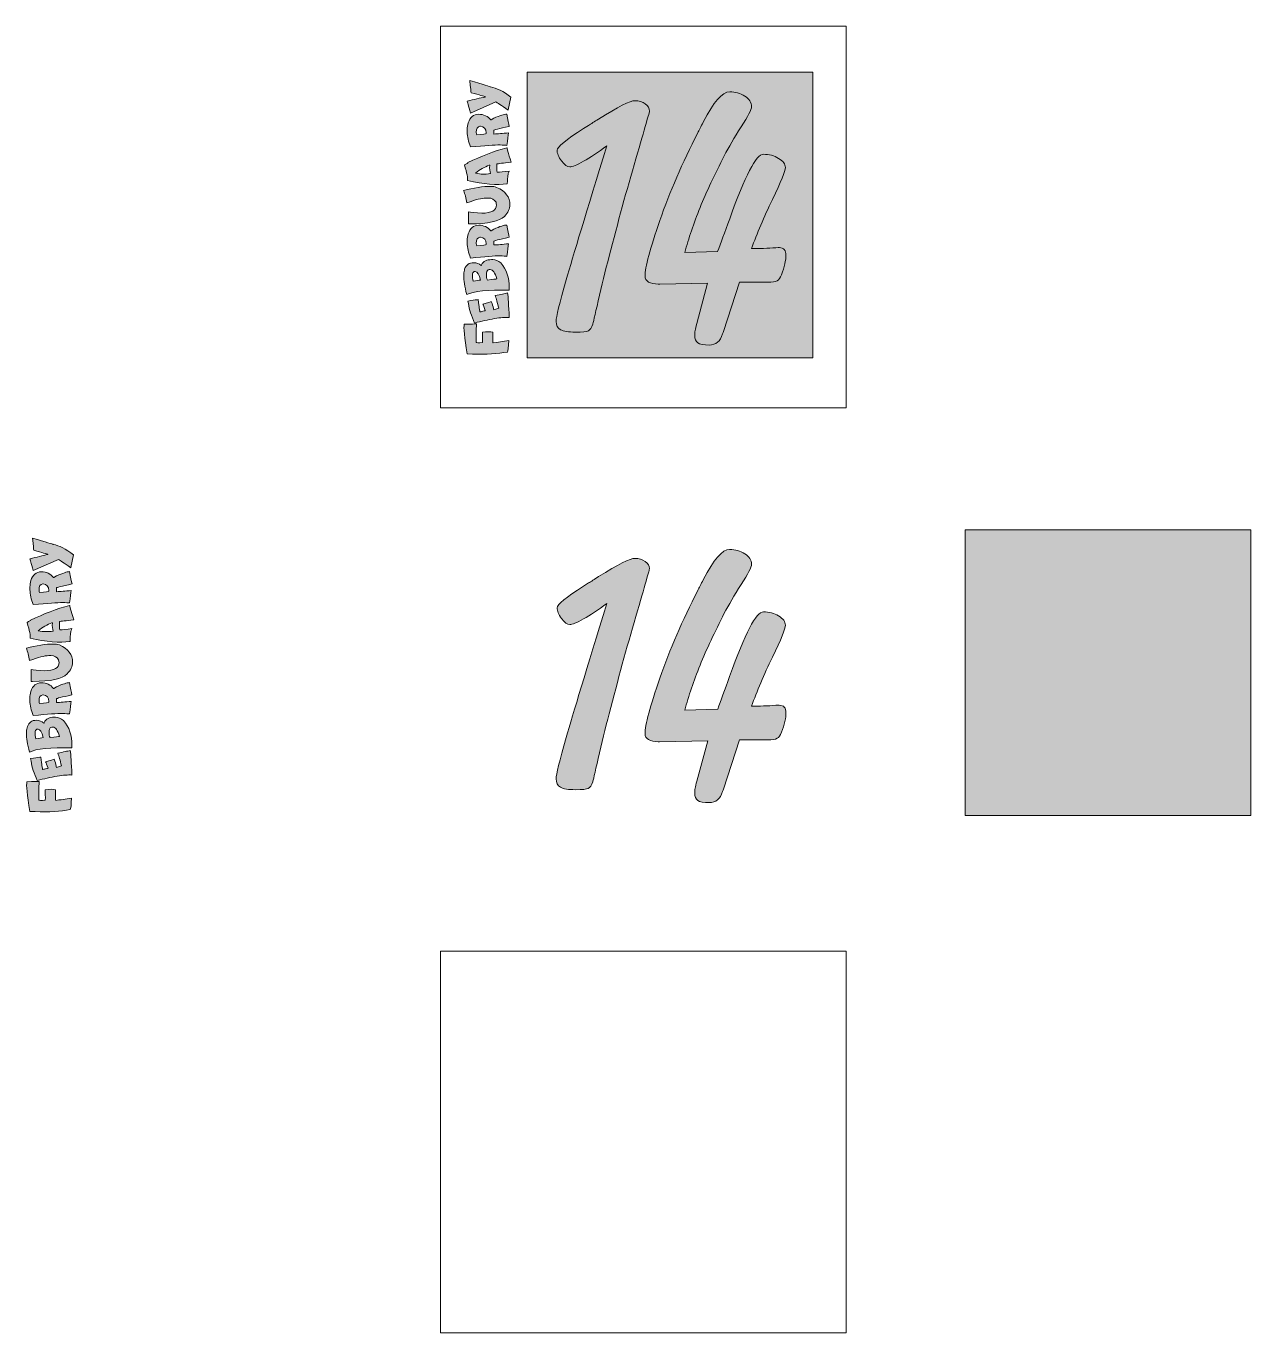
# Model space of a CAD drawing. Header units: inches. Extents: x -3668 to 7580, y -6695 to 5309.
import ezdxf

# ---------------------------------------------------------------- set-up
doc = ezdxf.new("R2010")
doc.units = ezdxf.units.IN
doc.header["$MEASUREMENT"] = 0
for name, color, linetype in [('1', 7, 'Continuous'), ('2', 7, 'Continuous'), ('3', 7, 'Continuous'), ('4', 7, 'Continuous'), ('5', 7, 'Continuous')]:
    doc.layers.add(name, color=color, linetype=linetype)

# ---------------------------------------------------------------- blocks, each defined once
blk = doc.blocks.new('block 2')
at = {"layer": '3', "lineweight": 0}
blk.add_open_spline([(1665, 5), (1585, -54), (1514, -101), (1451, -136), (1389, -171), (1346, -189), (1324, -189), (1302, -189), (1277, -170), (1249, -133), (1222, -96), (1208, -63), (1208, -34), (1208, -5), (1289, 62), (1451, 166), (1451, 166), (1498, 194), (1498, 194), (1520, 208), (1550, 227), (1589, 252), (1767, 364), (1879, 420), (1924, 420), (1960, 420), (1991, 411), (2018, 392), (2044, 373), (2057, 351), (2057, 326), (2057, 320), (2015, 173), (1931, -114), (1847, -402), (1766, -699), (1686, -1007), (1650, -1143), (1617, -1280), (1586, -1417), (1555, -1555), (1538, -1627), (1535, -1633), (1524, -1664), (1511, -1684), (1495, -1693), (1479, -1701), (1439, -1705), (1376, -1705), (1312, -1705), (1266, -1698), (1240, -1683), (1213, -1668), (1199, -1642), (1199, -1606), (1199, -1568), (1230, -1440), (1292, -1225), (1354, -1009), (1478, -599), (1665, 5)], degree=3, knots=[0, 0, 0, 0, 1, 1, 1, 2, 2, 2, 3, 3, 3, 4, 4, 4, 5, 5, 5, 6, 6, 6, 7, 7, 7, 8, 8, 8, 9, 9, 9, 10, 10, 10, 11, 11, 11, 12, 12, 12, 13, 13, 13, 14, 14, 14, 15, 15, 15, 16, 16, 16, 17, 17, 17, 18, 18, 18, 19, 19, 19, 20, 20, 20, 20], dxfattribs=at)
blk = doc.blocks.new('block 3')
at = {"layer": '3', "lineweight": 0}
blk.add_open_spline([(2591, -1256), (2591, -1256), (2150, -1264), (2150, -1264), (2150, -1264), (2137, -1264), (2137, -1264), (2100, -1264), (2070, -1258), (2048, -1245), (2027, -1232), (2016, -1215), (2016, -1192), (2016, -1110), (2061, -939), (2152, -679), (2242, -418), (2358, -151), (2500, 125), (2512, 149), (2529, 182), (2551, 224), (2645, 409), (2725, 502), (2793, 502), (2844, 502), (2890, 489), (2932, 462), (2974, 436), (2994, 404), (2994, 366), (2994, 340), (2963, 278), (2899, 179), (2835, 80), (2783, -8), (2744, -84), (2655, -256), (2581, -415), (2521, -561), (2462, -707), (2415, -845), (2381, -974), (2381, -974), (2683, -965), (2683, -965), (2710, -891), (2747, -790), (2793, -664), (2934, -269), (3037, -72), (3103, -72), (3155, -72), (3202, -84), (3243, -109), (3284, -134), (3305, -162), (3305, -194), (3305, -227), (3265, -325), (3186, -487), (3106, -650), (3043, -801), (2994, -939), (3068, -938), (3142, -935), (3217, -930), (3235, -929), (3246, -929), (3249, -929), (3269, -929), (3284, -935), (3295, -947), (3305, -959), (3310, -977), (3310, -1001), (3310, -1021), (3307, -1046), (3300, -1078), (3293, -1110), (3282, -1143), (3269, -1178), (3258, -1205), (3245, -1224), (3229, -1233), (3214, -1243), (3185, -1247), (3142, -1247), (3142, -1247), (3067, -1247), (3067, -1247), (3067, -1247), (2884, -1247), (2884, -1247), (2884, -1247), (2735, -1699), (2735, -1699), (2734, -1704), (2732, -1711), (2728, -1722), (2706, -1790), (2665, -1824), (2605, -1824), (2554, -1824), (2519, -1817), (2500, -1804), (2481, -1791), (2472, -1768), (2472, -1735), (2472, -1721), (2473, -1707), (2476, -1691), (2479, -1676), (2484, -1654), (2492, -1627), (2492, -1627), (2591, -1256), (2591, -1256)], degree=3, knots=[0, 0, 0, 0, 1, 1, 1, 2, 2, 2, 3, 3, 3, 4, 4, 4, 5, 5, 5, 6, 6, 6, 7, 7, 7, 8, 8, 8, 9, 9, 9, 10, 10, 10, 11, 11, 11, 12, 12, 12, 13, 13, 13, 14, 14, 14, 15, 15, 15, 16, 16, 16, 17, 17, 17, 18, 18, 18, 19, 19, 19, 20, 20, 20, 21, 21, 21, 22, 22, 22, 23, 23, 23, 24, 24, 24, 25, 25, 25, 26, 26, 26, 27, 27, 27, 28, 28, 28, 29, 29, 29, 30, 30, 30, 31, 31, 31, 32, 32, 32, 33, 33, 33, 34, 34, 34, 35, 35, 35, 36, 36, 36, 37, 37, 37, 38, 38, 38, 39, 39, 39, 39], dxfattribs=at)
blk = doc.blocks.new('block 4')
at = {"layer": '2', "lineweight": 0}
blk.add_open_spline([(-3661.525, -1631.5012), (-3596.2603, -1631.1452), (-3558.9383, -1630.282), (-3549.5677, -1628.8849), (-3549.5677, -1628.8849), (-3547.4854, -1628.3687), (-3547.4854, -1628.3687), (-3552.8603, -1687.3863), (-3553.9015, -1744.4817), (-3550.6089, -1799.6817), (-3549.9148, -1803.1612), (-3531.0847, -1803.8553), (-3494.1097, -1801.764), (-3494.1097, -1801.764), (-3492.0274, -1801.239), (-3492.0274, -1801.239), (-3491.6803, -1767.7435), (-3492.3744, -1736.0723), (-3494.1097, -1706.2164), (-3451.5818, -1699.4532), (-3419.9996, -1699.4532), (-3399.3452, -1706.2164), (-3397.957, -1714.3767), (-3397.432, -1745.3538), (-3397.779, -1799.1567), (-3397.779, -1799.1567), (-3394.3974, -1802.8052), (-3394.3974, -1802.8052), (-3358.8107, -1798.4714), (-3330.7791, -1794.7428), (-3310.3027, -1791.6104), (-3310.3027, -1791.6104), (-3250.947, -1782.4979), (-3250.947, -1782.4979), (-3253.5454, -1843.9449), (-3258.0572, -1879.1757), (-3264.4822, -1888.1992), (-3264.4822, -1888.1992), (-3298.0667, -1893.4139), (-3298.0667, -1893.4139), (-3389.3606, -1907.9903), (-3501.834, -1911.5499), (-3635.4867, -1904.0837), (-3659.6117, -1753.0781), (-3668.2881, -1662.2202), (-3661.525, -1631.5012)], degree=3, knots=[0, 0, 0, 0, 1, 1, 1, 2, 2, 2, 3, 3, 3, 4, 4, 4, 5, 5, 5, 6, 6, 6, 7, 7, 7, 8, 8, 8, 9, 9, 9, 10, 10, 10, 11, 11, 11, 12, 12, 12, 13, 13, 13, 14, 14, 14, 15, 15, 15, 15], dxfattribs=at)
blk = doc.blocks.new('block 5')
at = {"layer": '2', "lineweight": 0}
blk.add_open_spline([(-3623.5088, -1442.633), (-3623.5088, -1442.633), (-3627.4154, -1419.7183), (-3627.4154, -1419.7183), (-3591.8287, -1415.0285), (-3563.717, -1410.9528), (-3543.0626, -1407.4823), (-3543.0626, -1407.4823), (-3532.3839, -1405.3999), (-3532.3839, -1405.3999), (-3528.9134, -1444.1102), (-3525.8788, -1470.2285), (-3523.2715, -1483.7637), (-3523.2715, -1483.7637), (-3518.5906, -1511.3682), (-3518.5906, -1511.3682), (-3518.2347, -1514.6608), (-3517.1134, -1517.3482), (-3515.2001, -1519.4306), (-3504.6104, -1517.7042), (-3492.7215, -1514.8387), (-3479.5333, -1510.8431), (-3479.5333, -1510.8431), (-3471.7201, -1509.802), (-3471.7201, -1509.802), (-3471.7201, -1509.802), (-3467.2973, -1506.6784), (-3467.2973, -1506.6784), (-3476.4988, -1478.5579), (-3484.3031, -1458.9447), (-3490.7281, -1447.8299), (-3442.1312, -1435.1668), (-3416.004, -1427.7006), (-3412.3643, -1425.4403), (-3402.4687, -1449.3961), (-3396.0437, -1470.0594), (-3393.0982, -1487.4123), (-3393.0982, -1487.4123), (-3391.532, -1495.9997), (-3391.532, -1495.9997), (-3391.532, -1495.9997), (-3388.9335, -1499.6483), (-3388.9335, -1499.6483), (-3388.9335, -1499.6483), (-3343.6291, -1485.3299), (-3343.6291, -1485.3299), (-3356.4703, -1435.8609), (-3367.318, -1397.4176), (-3376.1725, -1369.9911), (-3326.0093, -1358.3603), (-3288.5182, -1350.3779), (-3263.6991, -1346.0442), (-3257.2741, -1383.0103), (-3252.2462, -1457.8145), (-3248.5977, -1570.4569), (-3283.4903, -1568.0364), (-3328.3497, -1571.596), (-3383.2026, -1581.1356), (-3443.2524, -1591.5474), (-3504.5304, -1604.9135), (-3567.0096, -1621.2341), (-3595.4772, -1556.4945), (-3614.3073, -1496.9519), (-3623.5088, -1442.633)], degree=3, knots=[0, 0, 0, 0, 1, 1, 1, 2, 2, 2, 3, 3, 3, 4, 4, 4, 5, 5, 5, 6, 6, 6, 7, 7, 7, 8, 8, 8, 9, 9, 9, 10, 10, 10, 11, 11, 11, 12, 12, 12, 13, 13, 13, 14, 14, 14, 15, 15, 15, 16, 16, 16, 17, 17, 17, 18, 18, 18, 19, 19, 19, 20, 20, 20, 21, 21, 21, 21], dxfattribs=at)
blk = doc.blocks.new('block 6')
at = {"layer": '2', "lineweight": 0}
for points, knots in [([(-3664.6485, -1189.4121), (-3664.6485, -1189.4121), (-3664.1234, -1170.146), (-3664.1234, -1170.146), (-3663.7764, -1155.2225), (-3661.4271, -1140.299), (-3657.0933, -1125.3667), (-3642.8639, -1085.9623), (-3615.3485, -1066.7851), (-3574.5648, -1067.8263), (-3544.7089, -1068.5204), (-3522.1413, -1076.8498), (-3506.8708, -1092.8233), (-3503.9163, -1092.8233), (-3502.448, -1090.652), (-3502.448, -1086.3182), (-3485.7803, -1054.033), (-3454.8833, -1038.4065), (-3409.7569, -1039.4477), (-3409.7569, -1039.4477), (-3399.0871, -1039.4477), (-3399.0871, -1039.4477), (-3375.3004, -1039.7947), (-3350.5703, -1049.6013), (-3324.8791, -1068.8675), (-3272.2955, -1129.9674), (-3247.1293, -1206.5069), (-3249.3808, -1298.5039), (-3249.3808, -1298.5039), (-3249.3808, -1319.8524), (-3249.3808, -1319.8524), (-3445.8598, -1315.6788), (-3575.606, -1329.2229), (-3638.6103, -1360.467), (-3657.0043, -1285.1377), (-3665.6896, -1228.1224), (-3664.6485, -1189.4121)], [0, 0, 0, 0, 1, 1, 1, 2, 2, 2, 3, 3, 3, 4, 4, 4, 5, 5, 5, 6, 6, 6, 7, 7, 7, 8, 8, 8, 9, 9, 9, 10, 10, 10, 11, 11, 11, 12, 12, 12, 12]), ([(-3578.2044, -1236.2827), (-3546.6133, -1234.2003), (-3524.5707, -1230.9789), (-3512.0766, -1226.6452), (-3524.5707, -1175.4497), (-3540.1972, -1149.4916), (-3558.9383, -1148.7975), (-3558.9383, -1148.7975), (-3569.617, -1148.7975), (-3569.617, -1148.7975), (-3580.0287, -1154.1813), (-3585.4037, -1163.9879), (-3585.7596, -1178.2173), (-3586.1067, -1199.3967), (-3583.5883, -1218.7518), (-3578.2044, -1236.2827)], [0, 0, 0, 0, 1, 1, 1, 2, 2, 2, 3, 3, 3, 4, 4, 4, 5, 5, 5, 5]), ([(-3448.0312, -1226.1201), (-3397.343, -1221.4393), (-3368.7953, -1217.8797), (-3362.3702, -1215.4503), (-3378.3438, -1159.5563), (-3398.393, -1131.2755), (-3422.518, -1130.5725), (-3422.518, -1130.5725), (-3431.1054, -1130.5725), (-3431.1054, -1130.5725), (-3445.6907, -1130.2255), (-3454.3672, -1140.7262), (-3457.1436, -1162.0747), (-3457.1436, -1162.0747), (-3457.1436, -1172.7445), (-3457.1436, -1172.7445), (-3457.8378, -1195.4901), (-3454.8032, -1213.279), (-3448.0312, -1226.1201)], [0, 0, 0, 0, 1, 1, 1, 2, 2, 2, 3, 3, 3, 4, 4, 4, 5, 5, 5, 6, 6, 6, 6])]:
    blk.add_open_spline(points, degree=3, knots=knots, dxfattribs=at)
blk = doc.blocks.new('block 7')
at = {"layer": '2', "lineweight": 0}
for points, knots in [([(-3633.4044, -887.6589), (-3633.4044, -887.6589), (-3633.4044, -861.8877), (-3633.4044, -861.8877), (-3633.4044, -842.4524), (-3630.5389, -822.5723), (-3624.808, -802.265), (-3607.4552, -749.6724), (-3575.428, -723.385), (-3528.7443, -723.385), (-3481.1796, -723.385), (-3444.2135, -740.4709), (-3417.8283, -774.6694), (-3417.8283, -774.6694), (-3413.6636, -774.6694), (-3413.6636, -774.6694), (-3413.6636, -774.6694), (-3390.2327, -759.568), (-3390.2327, -759.568), (-3331.9093, -734.7489), (-3292.0777, -721.9968), (-3270.7292, -721.2938), (-3270.7292, -721.2938), (-3268.6469, -721.2938), (-3268.6469, -721.2938), (-3261.5278, -772.4981), (-3254.4086, -810.1672), (-3247.2984, -834.2832), (-3342.588, -854.2524), (-3390.2327, -866.3193), (-3390.2327, -870.484), (-3390.2327, -870.484), (-3390.2327, -900.42), (-3390.2327, -900.42), (-3390.2327, -900.42), (-3388.1504, -904.5847), (-3388.1504, -904.5847), (-3354.646, -903.1964), (-3309.8667, -899.6369), (-3253.8035, -893.906), (-3259.3564, -916.9986), (-3264.3042, -955.4419), (-3268.6469, -1009.2537), (-3281.141, -1007.6874), (-3302.4895, -1006.2102), (-3332.6924, -1004.822), (-3379.554, -1004.822), (-3469.8068, -1011.247), (-3603.4596, -1024.0881), (-3623.4198, -974.975), (-3633.4044, -929.4927), (-3633.4044, -887.6589)], [0, 0, 0, 0, 1, 1, 1, 2, 2, 2, 3, 3, 3, 4, 4, 4, 5, 5, 5, 6, 6, 6, 7, 7, 7, 8, 8, 8, 9, 9, 9, 10, 10, 10, 11, 11, 11, 12, 12, 12, 13, 13, 13, 14, 14, 14, 15, 15, 15, 16, 16, 16, 17, 17, 17, 17]), ([(-3545.9281, -913.181), (-3488.9929, -908.4913), (-3460.5252, -904.2376), (-3460.5252, -900.42), (-3460.5252, -900.42), (-3460.5252, -893.906), (-3460.5252, -893.906), (-3460.5252, -859.5384), (-3477.62, -838.9819), (-3511.8186, -832.2009), (-3511.8186, -832.2009), (-3515.9833, -832.2009), (-3515.9833, -832.2009), (-3538.72, -836.7216), (-3550.0928, -855.2135), (-3550.0928, -887.6589), (-3548.6957, -903.2854), (-3547.3074, -911.7928), (-3545.9281, -913.181)], [0, 0, 0, 0, 1, 1, 1, 2, 2, 2, 3, 3, 3, 4, 4, 4, 5, 5, 5, 6, 6, 6, 6])]:
    blk.add_open_spline(points, degree=3, knots=knots, dxfattribs=at)
blk = doc.blocks.new('block 8')
at = {"layer": '2', "lineweight": 0}
blk.add_open_spline([(-3666.2058, -405.4892), (-3575.606, -379.798), (-3490.2921, -366.9569), (-3410.282, -366.9569), (-3399.8614, -366.9569), (-3384.2438, -369.8223), (-3363.4114, -375.5443), (-3282.3601, -411.8341), (-3241.8345, -465.1119), (-3241.8345, -535.4044), (-3241.8345, -572.0323), (-3258.8403, -607.6102), (-3292.8608, -642.1557), (-3337.9872, -687.6292), (-3443.2524, -710.3659), (-3608.6654, -710.3659), (-3608.6654, -710.3659), (-3621.4265, -710.3659), (-3621.4265, -710.3659), (-3621.4265, -710.3659), (-3621.4265, -669.7424), (-3621.4265, -669.7424), (-3621.4265, -654.8278), (-3622.1206, -632.0822), (-3623.5088, -601.5411), (-3600.078, -605.8749), (-3558.8493, -609.4344), (-3499.8406, -612.2109), (-3410.282, -612.2109), (-3365.5027, -586.6087), (-3365.5027, -535.4044), (-3366.5438, -532.6279), (-3367.9232, -524.8147), (-3369.6673, -511.9736), (-3384.5908, -486.4604), (-3408.1106, -473.6993), (-3440.2179, -473.6993), (-3440.2179, -473.6993), (-3461.3083, -473.6993), (-3461.3083, -473.6993), (-3499.1465, -473.6993), (-3557.4611, -488.6317), (-3636.2698, -518.4787), (-3644.7683, -475.0876), (-3654.7529, -437.4274), (-3666.2058, -405.4892)], degree=3, knots=[0, 0, 0, 0, 1, 1, 1, 2, 2, 2, 3, 3, 3, 4, 4, 4, 5, 5, 5, 6, 6, 6, 7, 7, 7, 8, 8, 8, 9, 9, 9, 10, 10, 10, 11, 11, 11, 12, 12, 12, 13, 13, 13, 14, 14, 14, 15, 15, 15, 15], dxfattribs=at)
blk = doc.blocks.new('block 9')
at = {"layer": '2', "lineweight": 0}
for points, knots in [([(-3659.4337, -169.6057), (-3638.4323, -157.4676), (-3627.7625, -150.3485), (-3627.4154, -148.2572), (-3506.9598, -89.2486), (-3387.3673, -43.6861), (-3268.6469, -11.5789), (-3268.994, -13.8303), (-3256.3219, -58.0935), (-3230.6396, -144.3506), (-3304.9189, -152.5198), (-3348.657, -158.0727), (-3361.8541, -161.0183), (-3363.5894, -194.3447), (-3362.2012, -219.4218), (-3357.6894, -236.2586), (-3334.2586, -235.9115), (-3298.1557, -232.352), (-3249.3808, -225.5799), (-3250.4219, -231.4888), (-3252.7623, -239.124), (-3256.4109, -248.4946), (-3262.6579, -287.2049), (-3265.6124, -318.271), (-3265.2653, -341.7018), (-3265.2653, -341.7018), (-3265.7815, -343.7841), (-3265.7815, -343.7841), (-3360.3769, -356.2871), (-3482.3098, -346.2135), (-3631.5801, -313.5901), (-3627.0684, -291.8946), (-3636.3499, -243.8938), (-3659.4337, -169.6057)], [0, 0, 0, 0, 1, 1, 1, 2, 2, 2, 3, 3, 3, 4, 4, 4, 5, 5, 5, 6, 6, 6, 7, 7, 7, 8, 8, 8, 9, 9, 9, 10, 10, 10, 11, 11, 11, 11]), ([(-3489.4289, -253.1843), (-3443.4304, -253.5314), (-3419.9106, -251.449), (-3418.8694, -246.9373), (-3426.6827, -230.4476), (-3429.5481, -205.7175), (-3427.4658, -172.7382), (-3427.4658, -172.7382), (-3431.6305, -172.2131), (-3431.6305, -172.2131), (-3474.6745, -188.1867), (-3516.3303, -212.3027), (-3556.5979, -244.588), (-3556.5979, -244.588), (-3557.1229, -246.9373), (-3557.1229, -246.9373), (-3530.7376, -251.449), (-3508.17, -253.5314), (-3489.4289, -253.1843)], [0, 0, 0, 0, 1, 1, 1, 2, 2, 2, 3, 3, 3, 4, 4, 4, 5, 5, 5, 6, 6, 6, 6])]:
    blk.add_open_spline(points, degree=3, knots=knots, dxfattribs=at)
blk = doc.blocks.new('block 10')
at = {"layer": '2', "lineweight": 0}
for points, knots in [([(-3633, 131), (-3633, 131), (-3633, 157), (-3633, 157), (-3633, 177), (-3631, 196), (-3625, 217), (-3607, 269), (-3575, 296), (-3529, 296), (-3481, 296), (-3444, 279), (-3418, 244), (-3418, 244), (-3414, 244), (-3414, 244), (-3414, 244), (-3390, 259), (-3390, 259), (-3332, 284), (-3292, 297), (-3271, 298), (-3271, 298), (-3269, 298), (-3269, 298), (-3262, 247), (-3254, 209), (-3247, 185), (-3343, 165), (-3390, 153), (-3390, 149), (-3390, 149), (-3390, 119), (-3390, 119), (-3390, 119), (-3388, 114), (-3388, 114), (-3355, 116), (-3310, 119), (-3254, 125), (-3259, 102), (-3264, 64), (-3269, 10), (-3281, 11), (-3302, 13), (-3333, 14), (-3380, 14), (-3470, 8), (-3603, -5), (-3623, 44), (-3633, 90), (-3633, 131)], [0, 0, 0, 0, 1, 1, 1, 2, 2, 2, 3, 3, 3, 4, 4, 4, 5, 5, 5, 6, 6, 6, 7, 7, 7, 8, 8, 8, 9, 9, 9, 10, 10, 10, 11, 11, 11, 12, 12, 12, 13, 13, 13, 14, 14, 14, 15, 15, 15, 16, 16, 16, 17, 17, 17, 17]), ([(-3546, 106), (-3489, 111), (-3461, 115), (-3461, 119), (-3461, 119), (-3461, 125), (-3461, 125), (-3461, 159), (-3478, 180), (-3512, 187), (-3512, 187), (-3516, 187), (-3516, 187), (-3539, 182), (-3550, 164), (-3550, 131), (-3549, 116), (-3547, 107), (-3546, 106)], [0, 0, 0, 0, 1, 1, 1, 2, 2, 2, 3, 3, 3, 4, 4, 4, 5, 5, 5, 6, 6, 6, 6])]:
    blk.add_open_spline(points, degree=3, knots=knots, dxfattribs=at)
blk = doc.blocks.new('block 11')
at = {"layer": '2', "lineweight": 0}
blk.add_open_spline([(-3598, 494), (-3600, 501), (-3603, 538), (-3609, 606), (-3484, 569), (-3421, 549), (-3420, 548), (-3365, 538), (-3303, 507), (-3233, 453), (-3233, 453), (-3257, 336), (-3257, 336), (-3257, 336), (-3258, 334), (-3258, 334), (-3322, 379), (-3360, 404), (-3370, 409), (-3370, 409), (-3604, 307), (-3604, 307), (-3624, 377), (-3633, 413), (-3633, 415), (-3570, 432), (-3516, 445), (-3470, 455), (-3470, 455), (-3470, 459), (-3470, 459), (-3478, 460), (-3520, 472), (-3598, 494)], degree=3, knots=[0, 0, 0, 0, 1, 1, 1, 2, 2, 2, 3, 3, 3, 4, 4, 4, 5, 5, 5, 6, 6, 6, 7, 7, 7, 8, 8, 8, 9, 9, 9, 10, 10, 10, 11, 11, 11, 11], dxfattribs=at)
blk = doc.blocks.new('block 13')
at = {"layer": '1', "lineweight": 0}
blk.add_open_spline([(1665.1462, 4209.0726), (1584.878, 4149.5834), (1513.5977, 4102.3569), (1451.2786, 4067.4375), (1388.9595, 4032.4915), (1346.4672, 4015.0319), (1323.8017, 4015.0319), (1302.0706, 4015.0319), (1277.2871, 4033.4437), (1249.4513, 4070.2674), (1221.5888, 4107.1), (1207.662, 4140.1328), (1207.662, 4169.4102), (1207.662, 4198.6698), (1288.8646, 4265.2337), (1451.2786, 4369.1195), (1451.2786, 4369.1195), (1498.0157, 4397.4448), (1498.0157, 4397.4448), (1519.7291, 4411.6119), (1549.932, 4430.9492), (1588.66, 4455.5191), (1767.1277, 4567.8678), (1879.0137, 4624.0645), (1924.3359, 4624.0645), (1960.2163, 4624.0645), (1991.3714, 4614.6138), (2017.8189, 4595.7392), (2044.2398, 4576.8379), (2057.4725, 4554.6619), (2057.4725, 4529.1665), (2057.4725, 4523.4979), (2015.4518, 4376.915), (1931.4194, 4089.3912), (1847.3692, 3801.8673), (1765.7039, 3504.1987), (1686.3879, 3196.3854), (1650.4986, 3060.41), (1616.9942, 2923.7316), (1585.8302, 2786.3413), (1554.6751, 2648.9599), (1537.6782, 2576.9499), (1534.8394, 2570.3469), (1524.4366, 2539.1918), (1511.2306, 2519.3651), (1495.1859, 2510.8666), (1479.1144, 2502.3681), (1439.4609, 2498.1234), (1376.2074, 2498.1234), (1311.984, 2498.1234), (1266.4393, 2505.6696), (1239.529, 2520.78), (1212.6187, 2535.8725), (1199.1636, 2561.3679), (1199.1636, 2597.2572), (1199.1636, 2635.9675), (1230.0873, 2763.1952), (1291.9347, 2978.9672), (1353.7733, 3194.7213), (1478.1889, 3604.7564), (1665.1462, 4209.0726)], degree=3, knots=[0, 0, 0, 0, 1, 1, 1, 2, 2, 2, 3, 3, 3, 4, 4, 4, 5, 5, 5, 6, 6, 6, 7, 7, 7, 8, 8, 8, 9, 9, 9, 10, 10, 10, 11, 11, 11, 12, 12, 12, 13, 13, 13, 14, 14, 14, 15, 15, 15, 16, 16, 16, 17, 17, 17, 18, 18, 18, 19, 19, 19, 20, 20, 20, 20], dxfattribs=at)
blk = doc.blocks.new('block 14')
at = {"layer": '1', "lineweight": 0}
blk.add_open_spline([(2590.7042, 2947.8032), (2590.7042, 2947.8032), (2150.217, 2939.2958), (2150.217, 2939.2958), (2150.217, 2939.2958), (2137.4737, 2939.2958), (2137.4737, 2939.2958), (2099.6978, 2939.2958), (2069.9577, 2945.6674), (2048.2443, 2958.4196), (2026.5132, 2971.1717), (2015.6654, 2988.8716), (2015.6654, 3011.5372), (2015.6654, 3093.683), (2060.9876, 3264.818), (2151.6408, 3524.9599), (2242.2851, 3785.084), (2358.4248, 4053.0124), (2500.0599, 4328.7363), (2512.3226, 4352.3362), (2529.3195, 4385.3957), (2551.0506, 4427.888), (2644.5248, 4612.9408), (2725.2646, 4705.4895), (2793.2434, 4705.4895), (2844.2342, 4705.4895), (2890.4907, 4692.2568), (2932.0486, 4665.8271), (2973.5888, 4639.3884), (2994.3677, 4607.2722), (2994.3677, 4569.523), (2994.3677, 4544.0277), (2962.5007, 4481.7086), (2898.7667, 4382.5569), (2835.0238, 4283.423), (2783.33, 4195.6086), (2743.6765, 4119.1224), (2654.9098, 3947.2577), (2580.7908, 3788.4033), (2521.3016, 3642.5234), (2461.8212, 3496.6346), (2415.0753, 3359.0041), (2381.0903, 3229.6495), (2381.0903, 3229.6495), (2682.7723, 3238.148), (2682.7723, 3238.148), (2710.1454, 3312.7297), (2746.9691, 3413.2874), (2793.2434, 3539.83), (2933.9263, 3934.5145), (3037.3228, 4131.8746), (3103.4239, 4131.8746), (3155.349, 4131.8746), (3201.8636, 4119.3449), (3242.941, 4094.339), (3284.0095, 4069.3063), (3304.5482, 4041.2213), (3304.5482, 4010.0663), (3304.5482, 3976.9979), (3264.8946, 3879.0476), (3185.5786, 3716.1708), (3106.2626, 3553.2851), (3042.5197, 3402.9113), (2994.3677, 3265.0583), (3068.0151, 3265.9927), (3142.1341, 3268.8225), (3216.7337, 3273.5567), (3234.6561, 3274.4822), (3245.5306, 3274.9806), (3249.3126, 3274.9806), (3269.1394, 3274.9806), (3284.232, 3268.8225), (3294.6348, 3256.5598), (3305.0109, 3244.2793), (3310.2168, 3226.3302), (3310.2168, 3202.7392), (3310.2168, 3182.9124), (3306.675, 3157.1768), (3299.5915, 3125.55), (3292.508, 3093.9055), (3282.3543, 3060.6236), (3269.1394, 3025.6953), (3257.8111, 2998.2956), (3244.5784, 2979.8926), (3229.4859, 2970.4598), (3214.3666, 2961.0091), (3185.0892, 2956.2927), (3141.6714, 2956.2927), (3141.6714, 2956.2927), (3066.6002, 2956.2927), (3066.6002, 2956.2927), (3066.6002, 2956.2927), (2883.8877, 2956.2927), (2883.8877, 2956.2927), (2883.8877, 2956.2927), (2735.178, 2504.4772), (2735.178, 2504.4772), (2734.2258, 2499.7608), (2731.8587, 2492.2145), (2728.0945, 2481.8206), (2706.3633, 2413.8329), (2665.286, 2379.839), (2604.8713, 2379.839), (2553.8805, 2379.839), (2518.9345, 2386.4598), (2500.0599, 2399.6658), (2481.1586, 2412.9074), (2471.7346, 2436.0268), (2471.7346, 2469.0684), (2471.7346, 2482.3011), (2473.1496, 2496.6906), (2475.9794, 2512.2726), (2478.8182, 2527.8457), (2483.9973, 2549.3366), (2491.5614, 2576.7185), (2491.5614, 2576.7185), (2590.7042, 2947.8032), (2590.7042, 2947.8032)], degree=3, knots=[0, 0, 0, 0, 1, 1, 1, 2, 2, 2, 3, 3, 3, 4, 4, 4, 5, 5, 5, 6, 6, 6, 7, 7, 7, 8, 8, 8, 9, 9, 9, 10, 10, 10, 11, 11, 11, 12, 12, 12, 13, 13, 13, 14, 14, 14, 15, 15, 15, 16, 16, 16, 17, 17, 17, 18, 18, 18, 19, 19, 19, 20, 20, 20, 21, 21, 21, 22, 22, 22, 23, 23, 23, 24, 24, 24, 25, 25, 25, 26, 26, 26, 27, 27, 27, 28, 28, 28, 29, 29, 29, 30, 30, 30, 31, 31, 31, 32, 32, 32, 33, 33, 33, 34, 34, 34, 35, 35, 35, 36, 36, 36, 37, 37, 37, 38, 38, 38, 39, 39, 39, 39], dxfattribs=at)
blk = doc.blocks.new('block 15')
at = {"layer": '1', "lineweight": 0}
blk.add_open_spline([(355, 2572), (420, 2572), (457, 2573), (467, 2575), (467, 2575), (469, 2575), (469, 2575), (464, 2516), (463, 2459), (466, 2404), (466, 2400), (485, 2400), (522, 2402), (522, 2402), (524, 2402), (524, 2402), (525, 2436), (524, 2468), (522, 2497), (565, 2504), (596, 2504), (617, 2497), (618, 2489), (619, 2458), (619, 2404), (619, 2404), (622, 2401), (622, 2401), (658, 2405), (686, 2409), (706, 2412), (706, 2412), (765, 2421), (765, 2421), (763, 2360), (758, 2324), (752, 2315), (752, 2315), (718, 2310), (718, 2310), (627, 2296), (515, 2292), (381, 2299), (357, 2450), (348, 2541), (355, 2572)], degree=3, knots=[0, 0, 0, 0, 1, 1, 1, 2, 2, 2, 3, 3, 3, 4, 4, 4, 5, 5, 5, 6, 6, 6, 7, 7, 7, 8, 8, 8, 9, 9, 9, 10, 10, 10, 11, 11, 11, 12, 12, 12, 13, 13, 13, 14, 14, 14, 15, 15, 15, 15], dxfattribs=at)
blk = doc.blocks.new('block 16')
at = {"layer": '1', "lineweight": 0}
blk.add_open_spline([(393, 2761), (393, 2761), (389, 2784), (389, 2784), (425, 2789), (453, 2793), (473, 2796), (473, 2796), (484, 2798), (484, 2798), (487, 2759), (491, 2733), (493, 2720), (493, 2720), (498, 2692), (498, 2692), (498, 2689), (499, 2686), (501, 2684), (512, 2686), (524, 2689), (537, 2693), (537, 2693), (545, 2694), (545, 2694), (545, 2694), (549, 2697), (549, 2697), (540, 2725), (532, 2745), (526, 2756), (574, 2768), (600, 2776), (604, 2778), (614, 2754), (620, 2734), (623, 2716), (623, 2716), (625, 2708), (625, 2708), (625, 2708), (627, 2704), (627, 2704), (627, 2704), (673, 2718), (673, 2718), (660, 2768), (649, 2806), (640, 2834), (690, 2845), (728, 2853), (753, 2858), (759, 2821), (764, 2746), (768, 2633), (733, 2636), (688, 2632), (633, 2622), (573, 2612), (512, 2599), (449, 2582), (421, 2647), (402, 2707), (393, 2761)], degree=3, knots=[0, 0, 0, 0, 1, 1, 1, 2, 2, 2, 3, 3, 3, 4, 4, 4, 5, 5, 5, 6, 6, 6, 7, 7, 7, 8, 8, 8, 9, 9, 9, 10, 10, 10, 11, 11, 11, 12, 12, 12, 13, 13, 13, 14, 14, 14, 15, 15, 15, 16, 16, 16, 17, 17, 17, 18, 18, 18, 19, 19, 19, 20, 20, 20, 21, 21, 21, 21], dxfattribs=at)
blk = doc.blocks.new('block 17')
at = {"layer": '1', "lineweight": 0}
for points, knots in [([(352, 3014), (352, 3014), (352, 3033), (352, 3033), (353, 3048), (355, 3063), (359, 3078), (374, 3118), (401, 3137), (442, 3136), (472, 3135), (494, 3127), (510, 3111), (512, 3111), (514, 3113), (514, 3117), (531, 3150), (562, 3165), (607, 3164), (607, 3164), (617, 3164), (617, 3164), (641, 3164), (666, 3154), (692, 3135), (744, 3074), (769, 2997), (767, 2905), (767, 2905), (767, 2884), (767, 2884), (571, 2888), (441, 2874), (378, 2843), (359, 2918), (351, 2975), (352, 3014)], [0, 0, 0, 0, 1, 1, 1, 2, 2, 2, 3, 3, 3, 4, 4, 4, 5, 5, 5, 6, 6, 6, 7, 7, 7, 8, 8, 8, 9, 9, 9, 10, 10, 10, 11, 11, 11, 12, 12, 12, 12]), ([(438, 2967), (470, 2969), (492, 2973), (504, 2977), (492, 3028), (476, 3054), (457, 3055), (457, 3055), (447, 3055), (447, 3055), (436, 3049), (431, 3040), (431, 3025), (430, 3004), (433, 2985), (438, 2967)], [0, 0, 0, 0, 1, 1, 1, 2, 2, 2, 3, 3, 3, 4, 4, 4, 5, 5, 5, 5]), ([(568, 2977), (619, 2982), (648, 2986), (654, 2988), (638, 3044), (618, 3072), (594, 3073), (594, 3073), (585, 3073), (585, 3073), (571, 3073), (562, 3063), (559, 3041), (559, 3041), (559, 3031), (559, 3031), (559, 3008), (562, 2990), (568, 2977)], [0, 0, 0, 0, 1, 1, 1, 2, 2, 2, 3, 3, 3, 4, 4, 4, 5, 5, 5, 6, 6, 6, 6])]:
    blk.add_open_spline(points, degree=3, knots=knots, dxfattribs=at)
blk = doc.blocks.new('block 18')
at = {"layer": '1', "lineweight": 0}
for points, knots in [([(383, 3316), (383, 3316), (383, 3342), (383, 3342), (383, 3361), (386, 3381), (392, 3401), (409, 3454), (441, 3480), (488, 3480), (535, 3480), (572, 3463), (599, 3429), (599, 3429), (603, 3429), (603, 3429), (603, 3429), (626, 3444), (626, 3444), (684, 3469), (724, 3482), (746, 3482), (746, 3482), (748, 3482), (748, 3482), (755, 3431), (762, 3393), (769, 3369), (674, 3349), (626, 3337), (626, 3333), (626, 3333), (626, 3303), (626, 3303), (626, 3303), (628, 3299), (628, 3299), (662, 3300), (707, 3304), (763, 3310), (757, 3287), (752, 3248), (748, 3194), (735, 3196), (714, 3197), (684, 3199), (637, 3199), (547, 3192), (413, 3179), (393, 3229), (383, 3274), (383, 3316)], [0, 0, 0, 0, 1, 1, 1, 2, 2, 2, 3, 3, 3, 4, 4, 4, 5, 5, 5, 6, 6, 6, 7, 7, 7, 8, 8, 8, 9, 9, 9, 10, 10, 10, 11, 11, 11, 12, 12, 12, 13, 13, 13, 14, 14, 14, 15, 15, 15, 16, 16, 16, 17, 17, 17, 17]), ([(470, 3290), (527, 3295), (556, 3299), (556, 3303), (556, 3303), (556, 3310), (556, 3310), (556, 3344), (539, 3365), (505, 3371), (505, 3371), (500, 3371), (500, 3371), (478, 3367), (466, 3348), (466, 3316), (468, 3300), (469, 3292), (470, 3290)], [0, 0, 0, 0, 1, 1, 1, 2, 2, 2, 3, 3, 3, 4, 4, 4, 5, 5, 5, 6, 6, 6, 6])]:
    blk.add_open_spline(points, degree=3, knots=knots, dxfattribs=at)
blk = doc.blocks.new('block 19')
at = {"layer": '1', "lineweight": 0}
blk.add_open_spline([(350, 3798), (441, 3824), (526, 3837), (606, 3837), (617, 3837), (632, 3834), (653, 3828), (734, 3792), (775, 3738), (775, 3668), (775, 3632), (758, 3596), (724, 3561), (678, 3516), (573, 3493), (408, 3493), (408, 3493), (395, 3493), (395, 3493), (395, 3493), (395, 3534), (395, 3534), (395, 3549), (394, 3571), (393, 3602), (416, 3598), (458, 3594), (517, 3591), (606, 3591), (651, 3617), (651, 3668), (650, 3671), (648, 3679), (647, 3692), (632, 3717), (608, 3730), (576, 3730), (576, 3730), (555, 3730), (555, 3730), (517, 3730), (459, 3715), (380, 3685), (372, 3728), (362, 3766), (350, 3798)], degree=3, knots=[0, 0, 0, 0, 1, 1, 1, 2, 2, 2, 3, 3, 3, 4, 4, 4, 5, 5, 5, 6, 6, 6, 7, 7, 7, 8, 8, 8, 9, 9, 9, 10, 10, 10, 11, 11, 11, 12, 12, 12, 13, 13, 13, 14, 14, 14, 15, 15, 15, 15], dxfattribs=at)
blk = doc.blocks.new('block 20')
at = {"layer": '1', "lineweight": 0}
for points, knots in [([(357, 4034), (378, 4046), (389, 4053), (389, 4055), (509, 4114), (629, 4160), (748, 4192), (747, 4190), (760, 4145), (786, 4059), (711, 4051), (668, 4046), (655, 4043), (653, 4009), (654, 3984), (659, 3967), (682, 3968), (718, 3971), (767, 3978), (766, 3972), (764, 3964), (760, 3955), (754, 3916), (751, 3885), (751, 3862), (751, 3862), (751, 3860), (751, 3860), (656, 3847), (534, 3857), (385, 3890), (389, 3912), (380, 3960), (357, 4034)], [0, 0, 0, 0, 1, 1, 1, 2, 2, 2, 3, 3, 3, 4, 4, 4, 5, 5, 5, 6, 6, 6, 7, 7, 7, 8, 8, 8, 9, 9, 9, 10, 10, 10, 11, 11, 11, 11]), ([(527, 3950), (573, 3950), (596, 3952), (598, 3957), (590, 3973), (587, 3998), (589, 4031), (589, 4031), (585, 4031), (585, 4031), (542, 4015), (500, 3991), (460, 3959), (460, 3959), (459, 3957), (459, 3957), (486, 3952), (508, 3950), (527, 3950)], [0, 0, 0, 0, 1, 1, 1, 2, 2, 2, 3, 3, 3, 4, 4, 4, 5, 5, 5, 6, 6, 6, 6])]:
    blk.add_open_spline(points, degree=3, knots=knots, dxfattribs=at)
blk = doc.blocks.new('block 21')
at = {"layer": '1', "lineweight": 0}
for points, knots in [([(383, 4335), (383, 4335), (383, 4361), (383, 4361), (383, 4380), (386, 4400), (392, 4420), (409, 4473), (441, 4499), (488, 4499), (535, 4499), (572, 4482), (599, 4448), (599, 4448), (603, 4448), (603, 4448), (603, 4448), (626, 4463), (626, 4463), (684, 4488), (724, 4501), (746, 4501), (746, 4501), (748, 4501), (748, 4501), (755, 4450), (762, 4412), (769, 4388), (674, 4368), (626, 4356), (626, 4352), (626, 4352), (626, 4322), (626, 4322), (626, 4322), (628, 4318), (628, 4318), (662, 4319), (707, 4323), (763, 4329), (757, 4306), (752, 4267), (748, 4213), (735, 4215), (714, 4216), (684, 4218), (637, 4218), (547, 4211), (413, 4199), (393, 4248), (383, 4293), (383, 4335)], [0, 0, 0, 0, 1, 1, 1, 2, 2, 2, 3, 3, 3, 4, 4, 4, 5, 5, 5, 6, 6, 6, 7, 7, 7, 8, 8, 8, 9, 9, 9, 10, 10, 10, 11, 11, 11, 12, 12, 12, 13, 13, 13, 14, 14, 14, 15, 15, 15, 16, 16, 16, 17, 17, 17, 17]), ([(470, 4309), (527, 4314), (556, 4318), (556, 4322), (556, 4322), (556, 4329), (556, 4329), (556, 4363), (539, 4384), (505, 4390), (505, 4390), (500, 4390), (500, 4390), (478, 4386), (466, 4367), (466, 4335), (468, 4319), (469, 4311), (470, 4309)], [0, 0, 0, 0, 1, 1, 1, 2, 2, 2, 3, 3, 3, 4, 4, 4, 5, 5, 5, 6, 6, 6, 6])]:
    blk.add_open_spline(points, degree=3, knots=knots, dxfattribs=at)
blk = doc.blocks.new('block 22')
at = {"layer": '1', "lineweight": 0}
blk.add_open_spline([(418, 4697), (417, 4704), (413, 4742), (407, 4810), (532, 4773), (595, 4753), (596, 4751), (651, 4742), (714, 4710), (784, 4656), (784, 4656), (759, 4540), (759, 4540), (759, 4540), (759, 4537), (759, 4537), (694, 4583), (656, 4608), (646, 4613), (646, 4613), (413, 4510), (413, 4510), (393, 4580), (383, 4616), (383, 4619), (446, 4636), (501, 4649), (546, 4658), (546, 4658), (546, 4663), (546, 4663), (539, 4664), (496, 4675), (418, 4697)], degree=3, knots=[0, 0, 0, 0, 1, 1, 1, 2, 2, 2, 3, 3, 3, 4, 4, 4, 5, 5, 5, 6, 6, 6, 7, 7, 7, 8, 8, 8, 9, 9, 9, 10, 10, 10, 11, 11, 11, 11], dxfattribs=at)
blk = doc.blocks.new('block 12')
at = {"layer": '1', "true_color": 0xffffff}
h = blk.add_hatch(color=7, dxfattribs=at)
h.dxf.hatch_style = 2
edge = h.paths.add_edge_path()
edge.add_spline(control_points=[(355, 2572), (420, 2572), (457, 2573), (467, 2575), (467, 2575), (469, 2575), (469, 2575), (464, 2516), (463, 2459), (466, 2404), (466, 2400), (485, 2400), (522, 2402), (522, 2402), (524, 2402), (524, 2402), (525, 2436), (524, 2468), (522, 2497), (565, 2504), (596, 2504), (617, 2497), (618, 2489), (619, 2458), (619, 2404), (619, 2404), (622, 2401), (622, 2401), (658, 2405), (686, 2409), (706, 2412), (706, 2412), (765, 2421), (765, 2421), (763, 2360), (758, 2324), (752, 2315), (752, 2315), (718, 2310), (718, 2310), (627, 2296), (515, 2292), (381, 2299), (357, 2450), (348, 2541), (355, 2572)], knot_values=[0, 0, 0, 0, 1, 1, 1, 2, 2, 2, 3, 3, 3, 4, 4, 4, 5, 5, 5, 6, 6, 6, 7, 7, 7, 8, 8, 8, 9, 9, 9, 10, 10, 10, 11, 11, 11, 12, 12, 12, 13, 13, 13, 14, 14, 14, 15, 15, 15, 15], degree=3, periodic=1)
edge = h.paths.add_edge_path()
edge.add_spline(control_points=[(393, 2761), (393, 2761), (389, 2784), (389, 2784), (425, 2789), (453, 2793), (473, 2796), (473, 2796), (484, 2798), (484, 2798), (487, 2759), (491, 2733), (493, 2720), (493, 2720), (498, 2692), (498, 2692), (498, 2689), (499, 2686), (501, 2684), (512, 2686), (524, 2689), (537, 2693), (537, 2693), (545, 2694), (545, 2694), (545, 2694), (549, 2697), (549, 2697), (540, 2725), (532, 2745), (526, 2756), (574, 2768), (600, 2776), (604, 2778), (614, 2754), (620, 2734), (623, 2716), (623, 2716), (625, 2708), (625, 2708), (625, 2708), (627, 2704), (627, 2704), (627, 2704), (673, 2718), (673, 2718), (660, 2768), (649, 2806), (640, 2834), (690, 2845), (728, 2853), (753, 2858), (759, 2821), (764, 2746), (768, 2633), (733, 2636), (688, 2632), (633, 2622), (573, 2612), (512, 2599), (449, 2582), (421, 2647), (402, 2707), (393, 2761)], knot_values=[0, 0, 0, 0, 1, 1, 1, 2, 2, 2, 3, 3, 3, 4, 4, 4, 5, 5, 5, 6, 6, 6, 7, 7, 7, 8, 8, 8, 9, 9, 9, 10, 10, 10, 11, 11, 11, 12, 12, 12, 13, 13, 13, 14, 14, 14, 15, 15, 15, 16, 16, 16, 17, 17, 17, 18, 18, 18, 19, 19, 19, 20, 20, 20, 21, 21, 21, 21], degree=3, periodic=1)
edge = h.paths.add_edge_path()
edge.add_spline(control_points=[(352, 3014), (352, 3014), (352, 3033), (352, 3033), (353, 3048), (355, 3063), (359, 3078), (374, 3118), (401, 3137), (442, 3136), (472, 3135), (494, 3127), (510, 3111), (512, 3111), (514, 3113), (514, 3117), (531, 3150), (562, 3165), (607, 3164), (607, 3164), (617, 3164), (617, 3164), (641, 3164), (666, 3154), (692, 3135), (744, 3074), (769, 2997), (767, 2905), (767, 2905), (767, 2884), (767, 2884), (571, 2888), (441, 2874), (378, 2843), (359, 2918), (351, 2975), (352, 3014)], knot_values=[0, 0, 0, 0, 1, 1, 1, 2, 2, 2, 3, 3, 3, 4, 4, 4, 5, 5, 5, 6, 6, 6, 7, 7, 7, 8, 8, 8, 9, 9, 9, 10, 10, 10, 11, 11, 11, 12, 12, 12, 12], degree=3, periodic=1)
edge = h.paths.add_edge_path()
edge.add_spline(control_points=[(438, 2967), (470, 2969), (492, 2973), (504, 2977), (492, 3028), (476, 3054), (457, 3055), (457, 3055), (447, 3055), (447, 3055), (436, 3049), (431, 3040), (431, 3025), (430, 3004), (433, 2985), (438, 2967)], knot_values=[0, 0, 0, 0, 1, 1, 1, 2, 2, 2, 3, 3, 3, 4, 4, 4, 5, 5, 5, 5], degree=3, periodic=1)
edge = h.paths.add_edge_path()
edge.add_spline(control_points=[(568, 2977), (619, 2982), (648, 2986), (654, 2988), (638, 3044), (618, 3072), (594, 3073), (594, 3073), (585, 3073), (585, 3073), (571, 3073), (562, 3063), (559, 3041), (559, 3041), (559, 3031), (559, 3031), (559, 3008), (562, 2990), (568, 2977)], knot_values=[0, 0, 0, 0, 1, 1, 1, 2, 2, 2, 3, 3, 3, 4, 4, 4, 5, 5, 5, 6, 6, 6, 6], degree=3, periodic=1)
edge = h.paths.add_edge_path()
edge.add_spline(control_points=[(383, 3316), (383, 3316), (383, 3342), (383, 3342), (383, 3361), (386, 3381), (392, 3401), (409, 3454), (441, 3480), (488, 3480), (535, 3480), (572, 3463), (599, 3429), (599, 3429), (603, 3429), (603, 3429), (603, 3429), (626, 3444), (626, 3444), (684, 3469), (724, 3482), (746, 3482), (746, 3482), (748, 3482), (748, 3482), (755, 3431), (762, 3393), (769, 3369), (674, 3349), (626, 3337), (626, 3333), (626, 3333), (626, 3303), (626, 3303), (626, 3303), (628, 3299), (628, 3299), (662, 3300), (707, 3304), (763, 3310), (757, 3287), (752, 3248), (748, 3194), (735, 3196), (714, 3197), (684, 3199), (637, 3199), (547, 3192), (413, 3179), (393, 3229), (383, 3274), (383, 3316)], knot_values=[0, 0, 0, 0, 1, 1, 1, 2, 2, 2, 3, 3, 3, 4, 4, 4, 5, 5, 5, 6, 6, 6, 7, 7, 7, 8, 8, 8, 9, 9, 9, 10, 10, 10, 11, 11, 11, 12, 12, 12, 13, 13, 13, 14, 14, 14, 15, 15, 15, 16, 16, 16, 17, 17, 17, 17], degree=3, periodic=1)
edge = h.paths.add_edge_path()
edge.add_spline(control_points=[(470, 3290), (527, 3295), (556, 3299), (556, 3303), (556, 3303), (556, 3310), (556, 3310), (556, 3344), (539, 3365), (505, 3371), (505, 3371), (500, 3371), (500, 3371), (478, 3367), (466, 3348), (466, 3316), (468, 3300), (469, 3292), (470, 3290)], knot_values=[0, 0, 0, 0, 1, 1, 1, 2, 2, 2, 3, 3, 3, 4, 4, 4, 5, 5, 5, 6, 6, 6, 6], degree=3, periodic=1)
edge = h.paths.add_edge_path()
edge.add_spline(control_points=[(350, 3798), (441, 3824), (526, 3837), (606, 3837), (617, 3837), (632, 3834), (653, 3828), (734, 3792), (775, 3738), (775, 3668), (775, 3632), (758, 3596), (724, 3561), (678, 3516), (573, 3493), (408, 3493), (408, 3493), (395, 3493), (395, 3493), (395, 3493), (395, 3534), (395, 3534), (395, 3549), (394, 3571), (393, 3602), (416, 3598), (458, 3594), (517, 3591), (606, 3591), (651, 3617), (651, 3668), (650, 3671), (648, 3679), (647, 3692), (632, 3717), (608, 3730), (576, 3730), (576, 3730), (555, 3730), (555, 3730), (517, 3730), (459, 3715), (380, 3685), (372, 3728), (362, 3766), (350, 3798)], knot_values=[0, 0, 0, 0, 1, 1, 1, 2, 2, 2, 3, 3, 3, 4, 4, 4, 5, 5, 5, 6, 6, 6, 7, 7, 7, 8, 8, 8, 9, 9, 9, 10, 10, 10, 11, 11, 11, 12, 12, 12, 13, 13, 13, 14, 14, 14, 15, 15, 15, 15], degree=3, periodic=1)
edge = h.paths.add_edge_path()
edge.add_spline(control_points=[(357, 4034), (378, 4046), (389, 4053), (389, 4055), (509, 4114), (629, 4160), (748, 4192), (747, 4190), (760, 4145), (786, 4059), (711, 4051), (668, 4046), (655, 4043), (653, 4009), (654, 3984), (659, 3967), (682, 3968), (718, 3971), (767, 3978), (766, 3972), (764, 3964), (760, 3955), (754, 3916), (751, 3885), (751, 3862), (751, 3862), (751, 3860), (751, 3860), (656, 3847), (534, 3857), (385, 3890), (389, 3912), (380, 3960), (357, 4034)], knot_values=[0, 0, 0, 0, 1, 1, 1, 2, 2, 2, 3, 3, 3, 4, 4, 4, 5, 5, 5, 6, 6, 6, 7, 7, 7, 8, 8, 8, 9, 9, 9, 10, 10, 10, 11, 11, 11, 11], degree=3, periodic=1)
edge = h.paths.add_edge_path()
edge.add_spline(control_points=[(527, 3950), (573, 3950), (596, 3952), (598, 3957), (590, 3973), (587, 3998), (589, 4031), (589, 4031), (585, 4031), (585, 4031), (542, 4015), (500, 3991), (460, 3959), (460, 3959), (459, 3957), (459, 3957), (486, 3952), (508, 3950), (527, 3950)], knot_values=[0, 0, 0, 0, 1, 1, 1, 2, 2, 2, 3, 3, 3, 4, 4, 4, 5, 5, 5, 6, 6, 6, 6], degree=3, periodic=1)
edge = h.paths.add_edge_path()
edge.add_spline(control_points=[(383, 4335), (383, 4335), (383, 4361), (383, 4361), (383, 4380), (386, 4400), (392, 4420), (409, 4473), (441, 4499), (488, 4499), (535, 4499), (572, 4482), (599, 4448), (599, 4448), (603, 4448), (603, 4448), (603, 4448), (626, 4463), (626, 4463), (684, 4488), (724, 4501), (746, 4501), (746, 4501), (748, 4501), (748, 4501), (755, 4450), (762, 4412), (769, 4388), (674, 4368), (626, 4356), (626, 4352), (626, 4352), (626, 4322), (626, 4322), (626, 4322), (628, 4318), (628, 4318), (662, 4319), (707, 4323), (763, 4329), (757, 4306), (752, 4267), (748, 4213), (735, 4215), (714, 4216), (684, 4218), (637, 4218), (547, 4211), (413, 4199), (393, 4248), (383, 4293), (383, 4335)], knot_values=[0, 0, 0, 0, 1, 1, 1, 2, 2, 2, 3, 3, 3, 4, 4, 4, 5, 5, 5, 6, 6, 6, 7, 7, 7, 8, 8, 8, 9, 9, 9, 10, 10, 10, 11, 11, 11, 12, 12, 12, 13, 13, 13, 14, 14, 14, 15, 15, 15, 16, 16, 16, 17, 17, 17, 17], degree=3, periodic=1)
edge = h.paths.add_edge_path()
edge.add_spline(control_points=[(470, 4309), (527, 4314), (556, 4318), (556, 4322), (556, 4322), (556, 4329), (556, 4329), (556, 4363), (539, 4384), (505, 4390), (505, 4390), (500, 4390), (500, 4390), (478, 4386), (466, 4367), (466, 4335), (468, 4319), (469, 4311), (470, 4309)], knot_values=[0, 0, 0, 0, 1, 1, 1, 2, 2, 2, 3, 3, 3, 4, 4, 4, 5, 5, 5, 6, 6, 6, 6], degree=3, periodic=1)
edge = h.paths.add_edge_path()
edge.add_spline(control_points=[(418, 4697), (417, 4704), (413, 4742), (407, 4810), (532, 4773), (595, 4753), (596, 4751), (651, 4742), (714, 4710), (784, 4656), (784, 4656), (759, 4540), (759, 4540), (759, 4540), (759, 4537), (759, 4537), (694, 4583), (656, 4608), (646, 4613), (646, 4613), (413, 4510), (413, 4510), (393, 4580), (383, 4616), (383, 4619), (446, 4636), (501, 4649), (546, 4658), (546, 4658), (546, 4663), (546, 4663), (539, 4664), (496, 4675), (418, 4697)], knot_values=[0, 0, 0, 0, 1, 1, 1, 2, 2, 2, 3, 3, 3, 4, 4, 4, 5, 5, 5, 6, 6, 6, 7, 7, 7, 8, 8, 8, 9, 9, 9, 10, 10, 10, 11, 11, 11, 11], degree=3, periodic=1)
at = {"layer": '1', "true_color": 0xffb3db}
h = blk.add_hatch(color=221, dxfattribs=at)
h.dxf.hatch_style = 2
h.paths.add_polyline_path([(3556, 2261), (932, 2261), (932, 4885), (3556, 4885)])
at = {"layer": '1', "true_color": 0xde242d}
h = blk.add_hatch(color=242, dxfattribs=at)
h.dxf.hatch_style = 2
edge = h.paths.add_edge_path()
edge.add_spline(control_points=[(1665, 4209), (1585, 4150), (1514, 4102), (1451, 4067), (1389, 4032), (1346, 4015), (1324, 4015), (1302, 4015), (1277, 4033), (1249, 4070), (1222, 4107), (1208, 4140), (1208, 4169), (1208, 4199), (1289, 4265), (1451, 4369), (1451, 4369), (1498, 4397), (1498, 4397), (1520, 4412), (1550, 4431), (1589, 4456), (1767, 4568), (1879, 4624), (1924, 4624), (1960, 4624), (1991, 4615), (2018, 4596), (2044, 4577), (2057, 4555), (2057, 4529), (2057, 4523), (2015, 4377), (1931, 4089), (1847, 3802), (1766, 3504), (1686, 3196), (1650, 3060), (1617, 2924), (1586, 2786), (1555, 2649), (1538, 2577), (1535, 2570), (1524, 2539), (1511, 2519), (1495, 2511), (1479, 2502), (1439, 2498), (1376, 2498), (1312, 2498), (1266, 2506), (1240, 2521), (1213, 2536), (1199, 2561), (1199, 2597), (1199, 2636), (1230, 2763), (1292, 2979), (1354, 3195), (1478, 3605), (1665, 4209)], knot_values=[0, 0, 0, 0, 1, 1, 1, 2, 2, 2, 3, 3, 3, 4, 4, 4, 5, 5, 5, 6, 6, 6, 7, 7, 7, 8, 8, 8, 9, 9, 9, 10, 10, 10, 11, 11, 11, 12, 12, 12, 13, 13, 13, 14, 14, 14, 15, 15, 15, 16, 16, 16, 17, 17, 17, 18, 18, 18, 19, 19, 19, 20, 20, 20, 20], degree=3, periodic=1)
edge = h.paths.add_edge_path()
edge.add_spline(control_points=[(2591, 2948), (2591, 2948), (2150, 2939), (2150, 2939), (2150, 2939), (2137, 2939), (2137, 2939), (2100, 2939), (2070, 2946), (2048, 2958), (2027, 2971), (2016, 2989), (2016, 3012), (2016, 3094), (2061, 3265), (2152, 3525), (2242, 3785), (2358, 4053), (2500, 4329), (2512, 4352), (2529, 4385), (2551, 4428), (2645, 4613), (2725, 4705), (2793, 4705), (2844, 4705), (2890, 4692), (2932, 4666), (2974, 4639), (2994, 4607), (2994, 4570), (2994, 4544), (2963, 4482), (2899, 4383), (2835, 4283), (2783, 4196), (2744, 4119), (2655, 3947), (2581, 3788), (2521, 3643), (2462, 3497), (2415, 3359), (2381, 3230), (2381, 3230), (2683, 3238), (2683, 3238), (2710, 3313), (2747, 3413), (2793, 3540), (2934, 3935), (3037, 4132), (3103, 4132), (3155, 4132), (3202, 4119), (3243, 4094), (3284, 4069), (3305, 4041), (3305, 4010), (3305, 3977), (3265, 3879), (3186, 3716), (3106, 3553), (3043, 3403), (2994, 3265), (3068, 3266), (3142, 3269), (3217, 3274), (3235, 3274), (3246, 3275), (3249, 3275), (3269, 3275), (3284, 3269), (3295, 3257), (3305, 3244), (3310, 3226), (3310, 3203), (3310, 3183), (3307, 3157), (3300, 3126), (3293, 3094), (3282, 3061), (3269, 3026), (3258, 2998), (3245, 2980), (3229, 2970), (3214, 2961), (3185, 2956), (3142, 2956), (3142, 2956), (3067, 2956), (3067, 2956), (3067, 2956), (2884, 2956), (2884, 2956), (2884, 2956), (2735, 2504), (2735, 2504), (2734, 2500), (2732, 2492), (2728, 2482), (2706, 2414), (2665, 2380), (2605, 2380), (2554, 2380), (2519, 2386), (2500, 2400), (2481, 2413), (2472, 2436), (2472, 2469), (2472, 2482), (2473, 2497), (2476, 2512), (2479, 2528), (2484, 2549), (2492, 2577), (2492, 2577), (2591, 2948), (2591, 2948)], knot_values=[0, 0, 0, 0, 1, 1, 1, 2, 2, 2, 3, 3, 3, 4, 4, 4, 5, 5, 5, 6, 6, 6, 7, 7, 7, 8, 8, 8, 9, 9, 9, 10, 10, 10, 11, 11, 11, 12, 12, 12, 13, 13, 13, 14, 14, 14, 15, 15, 15, 16, 16, 16, 17, 17, 17, 18, 18, 18, 19, 19, 19, 20, 20, 20, 21, 21, 21, 22, 22, 22, 23, 23, 23, 24, 24, 24, 25, 25, 25, 26, 26, 26, 27, 27, 27, 28, 28, 28, 29, 29, 29, 30, 30, 30, 31, 31, 31, 32, 32, 32, 33, 33, 33, 34, 34, 34, 35, 35, 35, 36, 36, 36, 37, 37, 37, 38, 38, 38, 39, 39, 39, 39], degree=3, periodic=1)
at = {"layer": '1', "lineweight": 0}
for points in [[(3864, 1802), (136, 1802), (136, 5309), (3864, 5309), (3864, 1802)], [(3556, 2261), (932, 2261), (932, 4885), (3556, 4885), (3556, 2261)]]:
    blk.add_lwpolyline(points, dxfattribs=at)
at = {"layer": '1'}
for name in ['block 22', 'block 14', 'block 13', 'block 21', 'block 20', 'block 19', 'block 18', 'block 17', 'block 16', 'block 15']:
    blk.add_blockref(name, (0, 0), dxfattribs=at)

msp = doc.modelspace()

# ---------------------------------------------------------------- hatches: boundary and pattern name
at = {"layer": '2', "true_color": 0xffffff}
h = msp.add_hatch(color=7, dxfattribs=at)
h.dxf.hatch_style = 2
edge = h.paths.add_edge_path()
edge.add_spline(control_points=[(-3662, -1632), (-3596, -1631), (-3559, -1630), (-3550, -1629), (-3550, -1629), (-3547, -1628), (-3547, -1628), (-3553, -1687), (-3554, -1744), (-3551, -1800), (-3550, -1803), (-3531, -1804), (-3494, -1802), (-3494, -1802), (-3492, -1801), (-3492, -1801), (-3492, -1768), (-3492, -1736), (-3494, -1706), (-3452, -1699), (-3420, -1699), (-3399, -1706), (-3398, -1714), (-3397, -1745), (-3398, -1799), (-3398, -1799), (-3394, -1803), (-3394, -1803), (-3359, -1798), (-3331, -1795), (-3310, -1792), (-3310, -1792), (-3251, -1782), (-3251, -1782), (-3254, -1844), (-3258, -1879), (-3264, -1888), (-3264, -1888), (-3298, -1893), (-3298, -1893), (-3389, -1908), (-3502, -1912), (-3635, -1904), (-3660, -1753), (-3668, -1662), (-3662, -1632)], knot_values=[0, 0, 0, 0, 1, 1, 1, 2, 2, 2, 3, 3, 3, 4, 4, 4, 5, 5, 5, 6, 6, 6, 7, 7, 7, 8, 8, 8, 9, 9, 9, 10, 10, 10, 11, 11, 11, 12, 12, 12, 13, 13, 13, 14, 14, 14, 15, 15, 15, 15], degree=3, periodic=1)
edge = h.paths.add_edge_path()
edge.add_spline(control_points=[(-3624, -1443), (-3624, -1443), (-3627, -1420), (-3627, -1420), (-3592, -1415), (-3564, -1411), (-3543, -1407), (-3543, -1407), (-3532, -1405), (-3532, -1405), (-3529, -1444), (-3526, -1470), (-3523, -1484), (-3523, -1484), (-3519, -1511), (-3519, -1511), (-3518, -1515), (-3517, -1517), (-3515, -1519), (-3505, -1518), (-3493, -1515), (-3480, -1511), (-3480, -1511), (-3472, -1510), (-3472, -1510), (-3472, -1510), (-3467, -1507), (-3467, -1507), (-3476, -1479), (-3484, -1459), (-3491, -1448), (-3442, -1435), (-3416, -1428), (-3412, -1425), (-3402, -1449), (-3396, -1470), (-3393, -1487), (-3393, -1487), (-3392, -1496), (-3392, -1496), (-3392, -1496), (-3389, -1500), (-3389, -1500), (-3389, -1500), (-3344, -1485), (-3344, -1485), (-3356, -1436), (-3367, -1397), (-3376, -1370), (-3326, -1358), (-3289, -1350), (-3264, -1346), (-3257, -1383), (-3252, -1458), (-3249, -1570), (-3283, -1568), (-3328, -1572), (-3383, -1581), (-3443, -1592), (-3505, -1605), (-3567, -1621), (-3595, -1556), (-3614, -1497), (-3624, -1443)], knot_values=[0, 0, 0, 0, 1, 1, 1, 2, 2, 2, 3, 3, 3, 4, 4, 4, 5, 5, 5, 6, 6, 6, 7, 7, 7, 8, 8, 8, 9, 9, 9, 10, 10, 10, 11, 11, 11, 12, 12, 12, 13, 13, 13, 14, 14, 14, 15, 15, 15, 16, 16, 16, 17, 17, 17, 18, 18, 18, 19, 19, 19, 20, 20, 20, 21, 21, 21, 21], degree=3, periodic=1)
edge = h.paths.add_edge_path()
edge.add_spline(control_points=[(-3665, -1189), (-3665, -1189), (-3664, -1170), (-3664, -1170), (-3664, -1155), (-3661, -1140), (-3657, -1125), (-3643, -1086), (-3615, -1067), (-3575, -1068), (-3545, -1069), (-3522, -1077), (-3507, -1093), (-3504, -1093), (-3502, -1091), (-3502, -1086), (-3486, -1054), (-3455, -1038), (-3410, -1039), (-3410, -1039), (-3399, -1039), (-3399, -1039), (-3375, -1040), (-3351, -1050), (-3325, -1069), (-3272, -1130), (-3247, -1207), (-3249, -1299), (-3249, -1299), (-3249, -1320), (-3249, -1320), (-3446, -1316), (-3576, -1329), (-3639, -1360), (-3657, -1285), (-3666, -1228), (-3665, -1189)], knot_values=[0, 0, 0, 0, 1, 1, 1, 2, 2, 2, 3, 3, 3, 4, 4, 4, 5, 5, 5, 6, 6, 6, 7, 7, 7, 8, 8, 8, 9, 9, 9, 10, 10, 10, 11, 11, 11, 12, 12, 12, 12], degree=3, periodic=1)
edge = h.paths.add_edge_path()
edge.add_spline(control_points=[(-3578, -1236), (-3547, -1234), (-3525, -1231), (-3512, -1227), (-3525, -1175), (-3540, -1149), (-3559, -1149), (-3559, -1149), (-3570, -1149), (-3570, -1149), (-3580, -1154), (-3585, -1164), (-3586, -1178), (-3586, -1199), (-3584, -1219), (-3578, -1236)], knot_values=[0, 0, 0, 0, 1, 1, 1, 2, 2, 2, 3, 3, 3, 4, 4, 4, 5, 5, 5, 5], degree=3, periodic=1)
edge = h.paths.add_edge_path()
edge.add_spline(control_points=[(-3448, -1226), (-3397, -1221), (-3369, -1218), (-3362, -1215), (-3378, -1160), (-3398, -1131), (-3423, -1131), (-3423, -1131), (-3431, -1131), (-3431, -1131), (-3446, -1130), (-3454, -1141), (-3457, -1162), (-3457, -1162), (-3457, -1173), (-3457, -1173), (-3458, -1195), (-3455, -1213), (-3448, -1226)], knot_values=[0, 0, 0, 0, 1, 1, 1, 2, 2, 2, 3, 3, 3, 4, 4, 4, 5, 5, 5, 6, 6, 6, 6], degree=3, periodic=1)
edge = h.paths.add_edge_path()
edge.add_spline(control_points=[(-3633, -888), (-3633, -888), (-3633, -862), (-3633, -862), (-3633, -842), (-3631, -823), (-3625, -802), (-3607, -750), (-3575, -723), (-3529, -723), (-3481, -723), (-3444, -740), (-3418, -775), (-3418, -775), (-3414, -775), (-3414, -775), (-3414, -775), (-3390, -760), (-3390, -760), (-3332, -735), (-3292, -722), (-3271, -721), (-3271, -721), (-3269, -721), (-3269, -721), (-3262, -772), (-3254, -810), (-3247, -834), (-3343, -854), (-3390, -866), (-3390, -870), (-3390, -870), (-3390, -900), (-3390, -900), (-3390, -900), (-3388, -905), (-3388, -905), (-3355, -903), (-3310, -900), (-3254, -894), (-3259, -917), (-3264, -955), (-3269, -1009), (-3281, -1008), (-3302, -1006), (-3333, -1005), (-3380, -1005), (-3470, -1011), (-3603, -1024), (-3623, -975), (-3633, -929), (-3633, -888)], knot_values=[0, 0, 0, 0, 1, 1, 1, 2, 2, 2, 3, 3, 3, 4, 4, 4, 5, 5, 5, 6, 6, 6, 7, 7, 7, 8, 8, 8, 9, 9, 9, 10, 10, 10, 11, 11, 11, 12, 12, 12, 13, 13, 13, 14, 14, 14, 15, 15, 15, 16, 16, 16, 17, 17, 17, 17], degree=3, periodic=1)
edge = h.paths.add_edge_path()
edge.add_spline(control_points=[(-3546, -913), (-3489, -908), (-3461, -904), (-3461, -900), (-3461, -900), (-3461, -894), (-3461, -894), (-3461, -860), (-3478, -839), (-3512, -832), (-3512, -832), (-3516, -832), (-3516, -832), (-3539, -837), (-3550, -855), (-3550, -888), (-3549, -903), (-3547, -912), (-3546, -913)], knot_values=[0, 0, 0, 0, 1, 1, 1, 2, 2, 2, 3, 3, 3, 4, 4, 4, 5, 5, 5, 6, 6, 6, 6], degree=3, periodic=1)
edge = h.paths.add_edge_path()
edge.add_spline(control_points=[(-3666, -405), (-3576, -380), (-3490, -367), (-3410, -367), (-3400, -367), (-3384, -370), (-3363, -376), (-3282, -412), (-3242, -465), (-3242, -535), (-3242, -572), (-3259, -608), (-3293, -642), (-3338, -688), (-3443, -710), (-3609, -710), (-3609, -710), (-3621, -710), (-3621, -710), (-3621, -710), (-3621, -670), (-3621, -670), (-3621, -655), (-3622, -632), (-3624, -602), (-3600, -606), (-3559, -609), (-3500, -612), (-3410, -612), (-3366, -587), (-3366, -535), (-3367, -533), (-3368, -525), (-3370, -512), (-3385, -486), (-3408, -474), (-3440, -474), (-3440, -474), (-3461, -474), (-3461, -474), (-3499, -474), (-3557, -489), (-3636, -518), (-3645, -475), (-3655, -437), (-3666, -405)], knot_values=[0, 0, 0, 0, 1, 1, 1, 2, 2, 2, 3, 3, 3, 4, 4, 4, 5, 5, 5, 6, 6, 6, 7, 7, 7, 8, 8, 8, 9, 9, 9, 10, 10, 10, 11, 11, 11, 12, 12, 12, 13, 13, 13, 14, 14, 14, 15, 15, 15, 15], degree=3, periodic=1)
edge = h.paths.add_edge_path()
edge.add_spline(control_points=[(-3659, -170), (-3638, -157), (-3628, -150), (-3627, -148), (-3507, -89), (-3387, -44), (-3269, -12), (-3269, -14), (-3256, -58), (-3231, -144), (-3305, -153), (-3349, -158), (-3362, -161), (-3364, -194), (-3362, -219), (-3358, -236), (-3334, -236), (-3298, -232), (-3249, -226), (-3250, -231), (-3253, -239), (-3256, -248), (-3263, -287), (-3266, -318), (-3265, -342), (-3265, -342), (-3266, -344), (-3266, -344), (-3360, -356), (-3482, -346), (-3632, -314), (-3627, -292), (-3636, -244), (-3659, -170)], knot_values=[0, 0, 0, 0, 1, 1, 1, 2, 2, 2, 3, 3, 3, 4, 4, 4, 5, 5, 5, 6, 6, 6, 7, 7, 7, 8, 8, 8, 9, 9, 9, 10, 10, 10, 11, 11, 11, 11], degree=3, periodic=1)
edge = h.paths.add_edge_path()
edge.add_spline(control_points=[(-3489, -253), (-3443, -254), (-3420, -251), (-3419, -247), (-3427, -230), (-3430, -206), (-3427, -173), (-3427, -173), (-3432, -172), (-3432, -172), (-3475, -188), (-3516, -212), (-3557, -245), (-3557, -245), (-3557, -247), (-3557, -247), (-3531, -251), (-3508, -254), (-3489, -253)], knot_values=[0, 0, 0, 0, 1, 1, 1, 2, 2, 2, 3, 3, 3, 4, 4, 4, 5, 5, 5, 6, 6, 6, 6], degree=3, periodic=1)
edge = h.paths.add_edge_path()
edge.add_spline(control_points=[(-3633, 131), (-3633, 131), (-3633, 157), (-3633, 157), (-3633, 177), (-3631, 196), (-3625, 217), (-3607, 269), (-3575, 296), (-3529, 296), (-3481, 296), (-3444, 279), (-3418, 244), (-3418, 244), (-3414, 244), (-3414, 244), (-3414, 244), (-3390, 259), (-3390, 259), (-3332, 284), (-3292, 297), (-3271, 298), (-3271, 298), (-3269, 298), (-3269, 298), (-3262, 247), (-3254, 209), (-3247, 185), (-3343, 165), (-3390, 153), (-3390, 149), (-3390, 149), (-3390, 119), (-3390, 119), (-3390, 119), (-3388, 114), (-3388, 114), (-3355, 116), (-3310, 119), (-3254, 125), (-3259, 102), (-3264, 64), (-3269, 10), (-3281, 11), (-3302, 13), (-3333, 14), (-3380, 14), (-3470, 8), (-3603, -5), (-3623, 44), (-3633, 90), (-3633, 131)], knot_values=[0, 0, 0, 0, 1, 1, 1, 2, 2, 2, 3, 3, 3, 4, 4, 4, 5, 5, 5, 6, 6, 6, 7, 7, 7, 8, 8, 8, 9, 9, 9, 10, 10, 10, 11, 11, 11, 12, 12, 12, 13, 13, 13, 14, 14, 14, 15, 15, 15, 16, 16, 16, 17, 17, 17, 17], degree=3, periodic=1)
edge = h.paths.add_edge_path()
edge.add_spline(control_points=[(-3546, 106), (-3489, 111), (-3461, 115), (-3461, 119), (-3461, 119), (-3461, 125), (-3461, 125), (-3461, 159), (-3478, 180), (-3512, 187), (-3512, 187), (-3516, 187), (-3516, 187), (-3539, 182), (-3550, 164), (-3550, 131), (-3549, 116), (-3547, 107), (-3546, 106)], knot_values=[0, 0, 0, 0, 1, 1, 1, 2, 2, 2, 3, 3, 3, 4, 4, 4, 5, 5, 5, 6, 6, 6, 6], degree=3, periodic=1)
edge = h.paths.add_edge_path()
edge.add_spline(control_points=[(-3598, 494), (-3600, 501), (-3603, 538), (-3609, 606), (-3484, 569), (-3421, 549), (-3420, 548), (-3365, 538), (-3303, 507), (-3233, 453), (-3233, 453), (-3257, 336), (-3257, 336), (-3257, 336), (-3258, 334), (-3258, 334), (-3322, 379), (-3360, 404), (-3370, 409), (-3370, 409), (-3604, 307), (-3604, 307), (-3624, 377), (-3633, 413), (-3633, 415), (-3570, 432), (-3516, 445), (-3470, 455), (-3470, 455), (-3470, 459), (-3470, 459), (-3478, 460), (-3520, 472), (-3598, 494)], knot_values=[0, 0, 0, 0, 1, 1, 1, 2, 2, 2, 3, 3, 3, 4, 4, 4, 5, 5, 5, 6, 6, 6, 7, 7, 7, 8, 8, 8, 9, 9, 9, 10, 10, 10, 11, 11, 11, 11], degree=3, periodic=1)
at = {"layer": '3', "true_color": 0xde242d}
h = msp.add_hatch(color=242, dxfattribs=at)
h.dxf.hatch_style = 2
edge = h.paths.add_edge_path()
edge.add_spline(control_points=[(1665, 5), (1585, -54), (1514, -101), (1451, -136), (1389, -171), (1346, -189), (1324, -189), (1302, -189), (1277, -170), (1249, -133), (1222, -96), (1208, -63), (1208, -34), (1208, -5), (1289, 62), (1451, 166), (1451, 166), (1498, 194), (1498, 194), (1520, 208), (1550, 227), (1589, 252), (1767, 364), (1879, 420), (1924, 420), (1960, 420), (1991, 411), (2018, 392), (2044, 373), (2057, 351), (2057, 326), (2057, 320), (2015, 173), (1931, -114), (1847, -402), (1766, -699), (1686, -1007), (1650, -1143), (1617, -1280), (1586, -1417), (1555, -1555), (1538, -1627), (1535, -1633), (1524, -1664), (1511, -1684), (1495, -1693), (1479, -1701), (1439, -1705), (1376, -1705), (1312, -1705), (1266, -1698), (1240, -1683), (1213, -1668), (1199, -1642), (1199, -1606), (1199, -1568), (1230, -1440), (1292, -1225), (1354, -1009), (1478, -599), (1665, 5)], knot_values=[0, 0, 0, 0, 1, 1, 1, 2, 2, 2, 3, 3, 3, 4, 4, 4, 5, 5, 5, 6, 6, 6, 7, 7, 7, 8, 8, 8, 9, 9, 9, 10, 10, 10, 11, 11, 11, 12, 12, 12, 13, 13, 13, 14, 14, 14, 15, 15, 15, 16, 16, 16, 17, 17, 17, 18, 18, 18, 19, 19, 19, 20, 20, 20, 20], degree=3, periodic=1)
edge = h.paths.add_edge_path()
edge.add_spline(control_points=[(2591, -1256), (2591, -1256), (2150, -1264), (2150, -1264), (2150, -1264), (2137, -1264), (2137, -1264), (2100, -1264), (2070, -1258), (2048, -1245), (2027, -1232), (2016, -1215), (2016, -1192), (2016, -1110), (2061, -939), (2152, -679), (2242, -418), (2358, -151), (2500, 125), (2512, 149), (2529, 182), (2551, 224), (2645, 409), (2725, 502), (2793, 502), (2844, 502), (2890, 489), (2932, 462), (2974, 436), (2994, 404), (2994, 366), (2994, 340), (2963, 278), (2899, 179), (2835, 80), (2783, -8), (2744, -84), (2655, -256), (2581, -415), (2521, -561), (2462, -707), (2415, -845), (2381, -974), (2381, -974), (2683, -965), (2683, -965), (2710, -891), (2747, -790), (2793, -664), (2934, -269), (3037, -72), (3103, -72), (3155, -72), (3202, -84), (3243, -109), (3284, -134), (3305, -162), (3305, -194), (3305, -227), (3265, -325), (3186, -487), (3106, -650), (3043, -801), (2994, -939), (3068, -938), (3142, -935), (3217, -930), (3235, -929), (3246, -929), (3249, -929), (3269, -929), (3284, -935), (3295, -947), (3305, -959), (3310, -977), (3310, -1001), (3310, -1021), (3307, -1046), (3300, -1078), (3293, -1110), (3282, -1143), (3269, -1178), (3258, -1205), (3245, -1224), (3229, -1233), (3214, -1243), (3185, -1247), (3142, -1247), (3142, -1247), (3067, -1247), (3067, -1247), (3067, -1247), (2884, -1247), (2884, -1247), (2884, -1247), (2735, -1699), (2735, -1699), (2734, -1704), (2732, -1711), (2728, -1722), (2706, -1790), (2665, -1824), (2605, -1824), (2554, -1824), (2519, -1817), (2500, -1804), (2481, -1791), (2472, -1768), (2472, -1735), (2472, -1721), (2473, -1707), (2476, -1691), (2479, -1676), (2484, -1654), (2492, -1627), (2492, -1627), (2591, -1256), (2591, -1256)], knot_values=[0, 0, 0, 0, 1, 1, 1, 2, 2, 2, 3, 3, 3, 4, 4, 4, 5, 5, 5, 6, 6, 6, 7, 7, 7, 8, 8, 8, 9, 9, 9, 10, 10, 10, 11, 11, 11, 12, 12, 12, 13, 13, 13, 14, 14, 14, 15, 15, 15, 16, 16, 16, 17, 17, 17, 18, 18, 18, 19, 19, 19, 20, 20, 20, 21, 21, 21, 22, 22, 22, 23, 23, 23, 24, 24, 24, 25, 25, 25, 26, 26, 26, 27, 27, 27, 28, 28, 28, 29, 29, 29, 30, 30, 30, 31, 31, 31, 32, 32, 32, 33, 33, 33, 34, 34, 34, 35, 35, 35, 36, 36, 36, 37, 37, 37, 38, 38, 38, 39, 39, 39, 39], degree=3, periodic=1)
at = {"layer": '4', "true_color": 0xffb3db}
h = msp.add_hatch(color=221, dxfattribs=at)
h.dxf.hatch_style = 2
h.paths.add_polyline_path([(7580, -1942), (4956, -1942), (4956, 682), (7580, 682)])

# ---------------------------------------------------------------- linework, layer by layer
at = {"layer": '4', "lineweight": 0}
msp.add_lwpolyline([(7580, -1942), (4956, -1942), (4956, 682), (7580, 682), (7580, -1942)], dxfattribs=at)
at = {"layer": '5', "lineweight": 0}
msp.add_lwpolyline([(3864, -6695), (136, -6695), (136, -3188), (3864, -3188), (3864, -6695)], dxfattribs=at)

# ---------------------------------------------------------------- block references
at = {"layer": '1'}
msp.add_blockref('block 12', (0, 0), dxfattribs=at)
at = {"layer": '2'}
for name in ['block 11', 'block 10', 'block 9', 'block 8', 'block 7', 'block 6', 'block 5', 'block 4']:
    msp.add_blockref(name, (0, 0), dxfattribs=at)
at = {"layer": '3'}
for name in ['block 3', 'block 2']:
    msp.add_blockref(name, (0, 0), dxfattribs=at)

doc.saveas('drawing.dxf')
